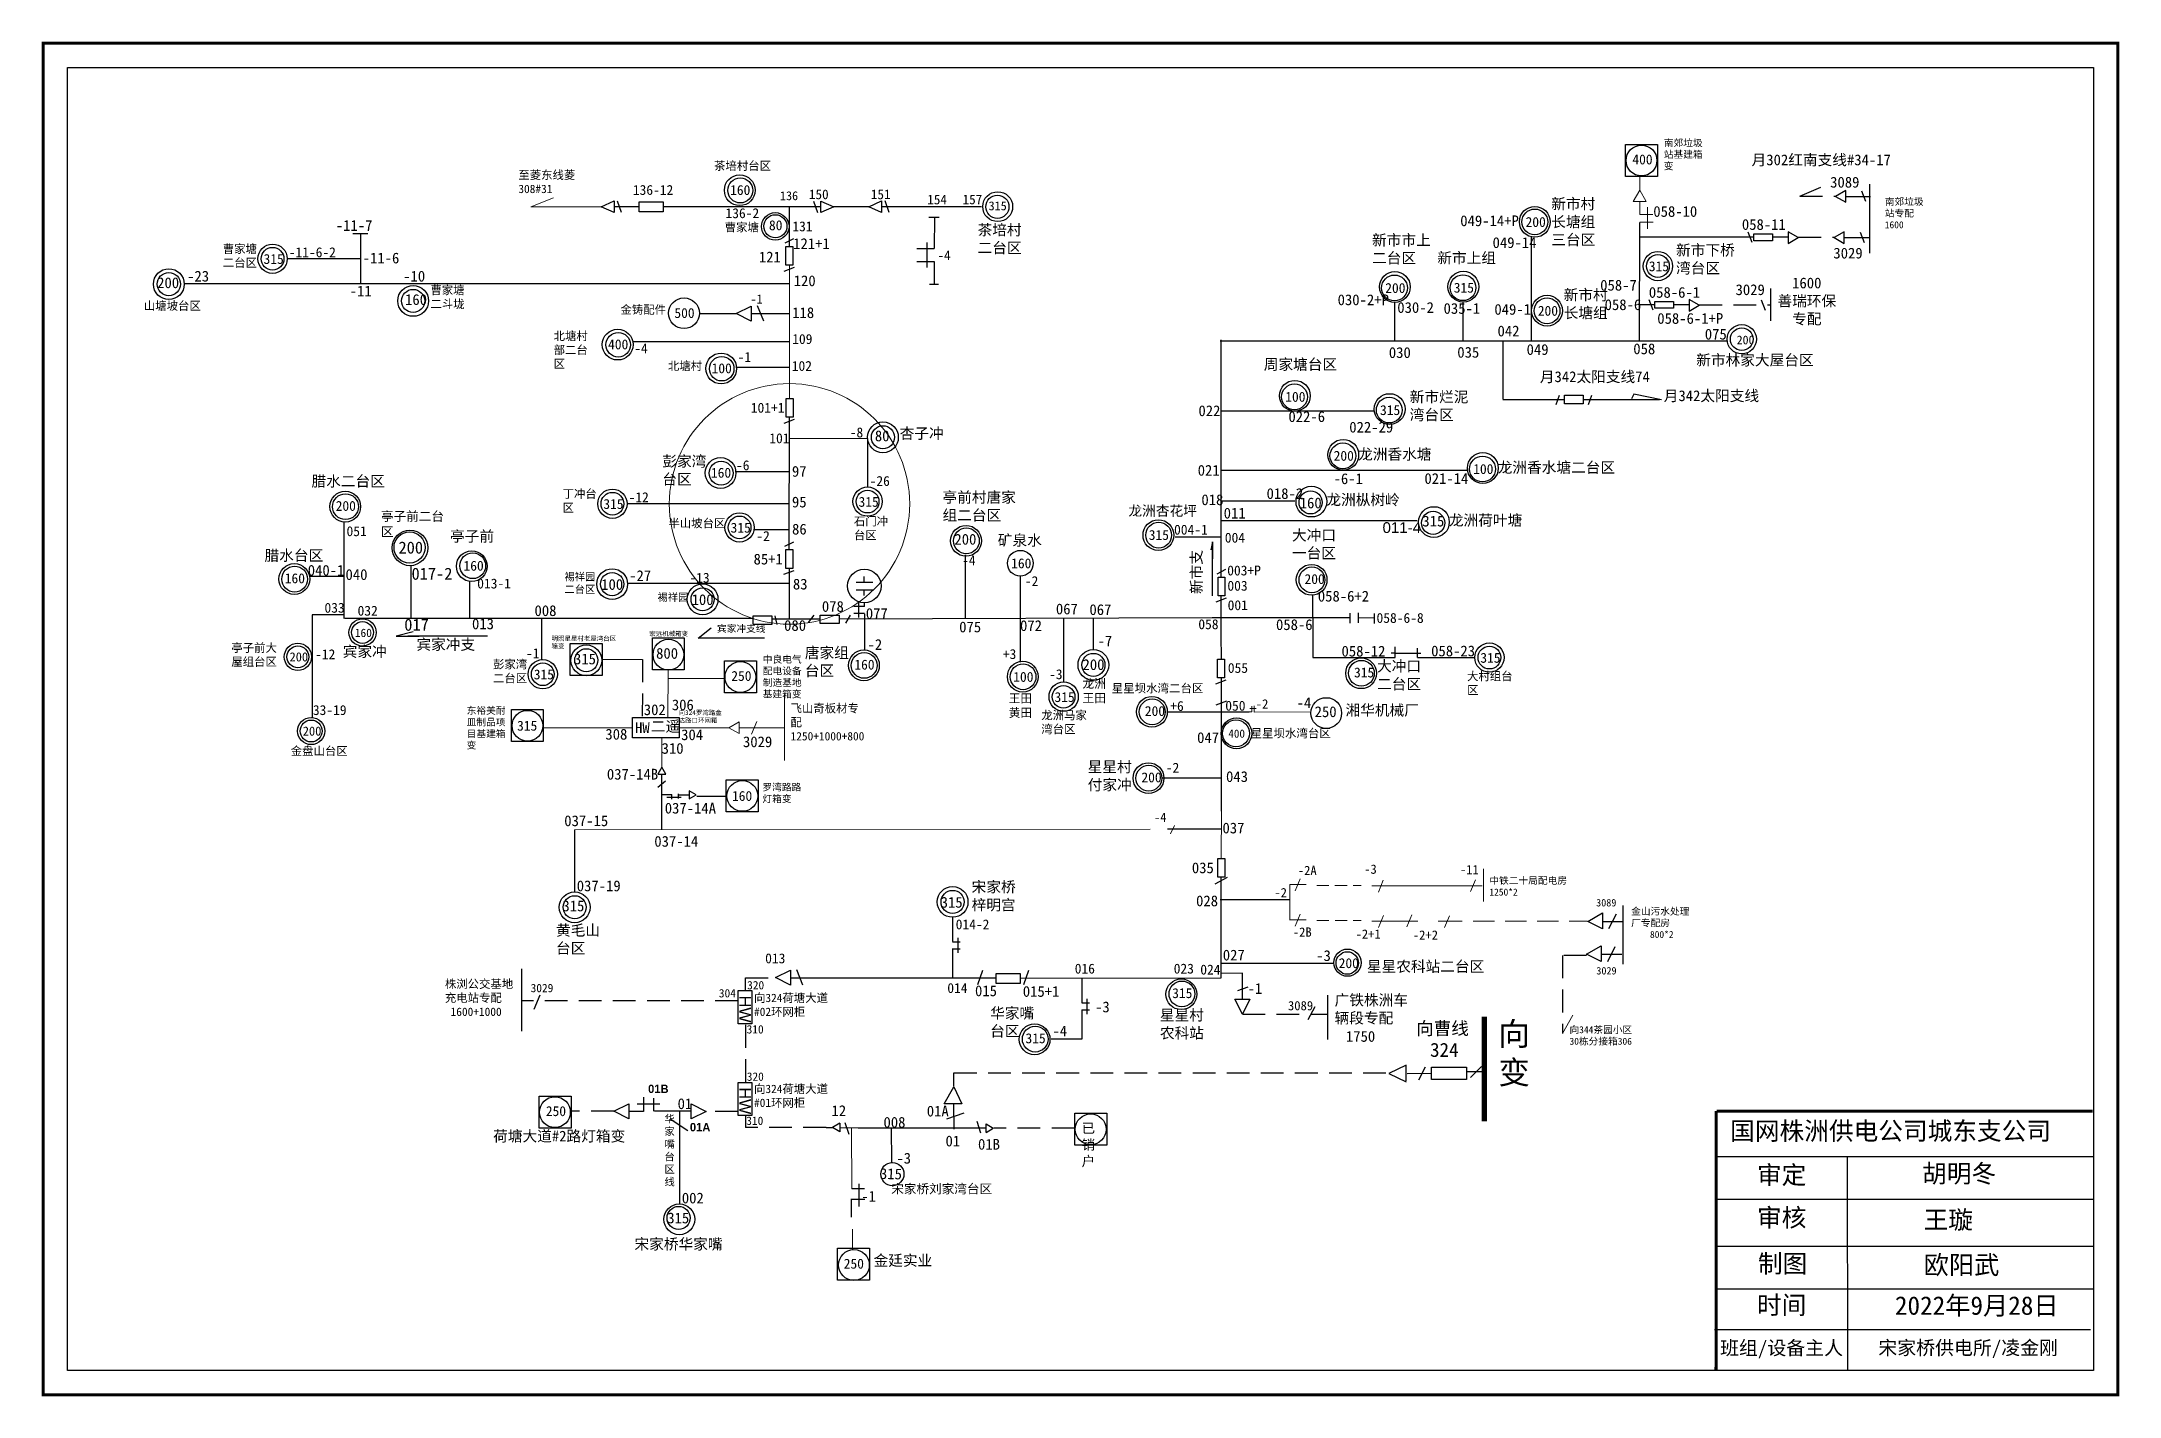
# Model space of a CAD drawing. Extents: x 472 to 922, y 33 to 326.
import ezdxf

# ---------------------------------------------------------------- set-up
doc = ezdxf.new("R2010")
doc.units = 0
doc.header["$LTSCALE"] = 0.774411
for name, pattern in [('ACAD_ISO02W100', [15, 12, -3]), ('DASHED2', [9.525, 6.35, -3.175]), ('HIDDEN', [0.375, 0.25, -0.125])]:
    doc.linetypes.add(name, pattern=pattern)
doc.layers.get('0').update_dxf_attribs({"linetype": 'CONTINUOUS'})
for name, color, linetype in [('0-RefEdit0', 7, 'CONTINUOUS'), ('Layer2', 1, 'CONTINUOUS'), ('MiniCADViewLayer', 7, 'CONTINUOUS')]:
    doc.layers.add(name, color=color, linetype=linetype)
doc.styles.add('SimSun_txtstyle_1.00_0_0', font='', dxfattribs={"height": 1})
doc.styles.add('SimSun_txtstyle_1.50_0_0', font='', dxfattribs={"height": 1.5})
doc.styles.add('SimSun_txtstyle_1.71_0_0', font='', dxfattribs={"height": 1.71})
doc.styles.add('SimSun_txtstyle_1.76_0_0', font='simsun.ttc', dxfattribs={"height": 1.759123})
doc.styles.add('SimSun_txtstyle_1.81_0_0', font='', dxfattribs={"height": 1.805017})
doc.styles.add('SimSun_txtstyle_1.89_0_0', font='', dxfattribs={"height": 1.887998})
doc.styles.add('SimSun_txtstyle_1.92_0_0', font='', dxfattribs={"height": 1.924066})
doc.styles.add('SimSun_txtstyle_2.00_0_0', font='simsun.ttc', dxfattribs={"height": 2})
doc.styles.add('SimSun_txtstyle_2.09_0_0', font='', dxfattribs={"height": 2.091376})
doc.styles.add('SimSun_txtstyle_2.14_0_0', font='', dxfattribs={"height": 2.141519})
doc.styles.add('SimSun_txtstyle_2.33_0_0', font='', dxfattribs={"height": 2.327738})
doc.styles.add('SimSun_txtstyle_2.60_0_0', font='', dxfattribs={"height": 2.6})
doc.styles.add('SimSun_txtstyle_200.00_0_0200', font='simsun.ttc', dxfattribs={"height": 200})
doc.styles.add('SimSun_txtstyle_3.91_0_0', font='', dxfattribs={"height": 3.914506})
doc.styles.add('SimSun_txtstyle_4.00_0_0', font='simsun.ttc', dxfattribs={"height": 4})
doc.styles.get("Standard").update_dxf_attribs({"font": '', "height": 2.5})
doc.styles.add('STYLE1', font='', dxfattribs={"height": 2.6})
doc.styles.add('仿宋_txtstyle_1.50_0_0', font='simsun.ttc', dxfattribs={"height": 1.5})
doc.styles.add('仿宋_txtstyle_2.00_0_0', font='simsun.ttc', dxfattribs={"height": 2})
doc.styles.add('仿宋_txtstyle_200.00_0_0200', font='simsun.ttc', dxfattribs={"height": 200})
doc.styles.add('字体', font='', dxfattribs={"height": 2.5})
doc.styles.add('宋体_txtstyle_3.00_0_0', font='SIMSUN.TTC', dxfattribs={"height": 3})
doc.styles.get('SimSun_txtstyle_1.00_0_0').set_extended_font_data('SimSun')
doc.styles.get('SimSun_txtstyle_1.50_0_0').set_extended_font_data('SimSun')
doc.styles.get('SimSun_txtstyle_1.71_0_0').set_extended_font_data('SimSun')
doc.styles.get('SimSun_txtstyle_1.81_0_0').set_extended_font_data('SimSun')
doc.styles.get('SimSun_txtstyle_1.89_0_0').set_extended_font_data('SimSun')
doc.styles.get('SimSun_txtstyle_1.92_0_0').set_extended_font_data('SimSun')
doc.styles.get('SimSun_txtstyle_2.09_0_0').set_extended_font_data('SimSun')
doc.styles.get('SimSun_txtstyle_2.14_0_0').set_extended_font_data('SimSun')
doc.styles.get('SimSun_txtstyle_2.33_0_0').set_extended_font_data('SimSun')
doc.styles.get('SimSun_txtstyle_2.60_0_0').set_extended_font_data('SimSun')
doc.styles.get('SimSun_txtstyle_3.91_0_0').set_extended_font_data('SimSun')
doc.styles.get('Standard').set_extended_font_data('SimSun')
doc.styles.get('STYLE1').set_extended_font_data('SimSun')
doc.styles.get('字体').set_extended_font_data('SimSun')

msp = doc.modelspace()

# ---------------------------------------------------------------- texts
at = {"linetype": 'Continuous'}
for s, p in [('200', (497.14, 272.58)), ('160', (550.77, 268.95)), ('80', (652.4, 239.48)), ('160', (744.3, 224.99)), ('315', (770.83, 221.06)), ('200', (669.6, 217.13)), ('100', (593.2, 207.36)), ('100', (612.76, 204.08)), ('315', (587.31, 191.26)), ('800', (605.07, 192.47)), ('200', (697.32, 190.04)), ('250', (747.53, 179.85)), ('315', (584.81, 137.87)), ('315', (666.63, 138.65)), ('01', (609.73, 95.11)), ('12', (643.02, 93.61)), ('008', (654.26, 91.09)), ('002', (610.64, 74.72)), ('315', (607.49, 70.41))]:
    msp.add_text(s, height=2.328, dxfattribs=at).set_placement(p)
at = {"linetype": 'HIDDEN', "style": '字体'}
for s, p in [('星星坝水湾二台区', (703.64, 185.16)), ('星星坝水湾台区', (733.68, 175.43))]:
    msp.add_text(s, height=1.816, dxfattribs=at).set_placement(p)
at = {"linetype": 'Continuous'}
msp.add_text('315', height=2.328, rotation=358.855, dxfattribs=at).set_placement((653.48, 80))
at = {"attachment_point": 1}
for s, insert, char_height, width, style in [('400', (816.26, 301.48), 2.142, 4.5044, 'SimSun_txtstyle_2.14_0_0'), ('至菱东线菱308#31', (575.28, 297.95), 1.805, 14.9552, 'SimSun_txtstyle_1.81_0_0'), ('茶培村台区', (617.62, 299.93), 1.805, 14.9552, '字体'), ('136-12', (600.05, 294.89), 2.142, 4.5044, 'SimSun_txtstyle_2.14_0_0'), ('136', (631.87, 293.52), 1.924, 4.047, 'SimSun_txtstyle_1.92_0_0'), ('150', (638.13, 293.91), 2.091, 13.4025, 'SimSun_txtstyle_2.09_0_0'), ('151', (651.53, 293.91), 2.091, 13.4025, 'SimSun_txtstyle_2.09_0_0'), ('154', (663.73, 292.79), 2.091, 13.4025, 'SimSun_txtstyle_2.09_0_0'), ('157', (671.37, 292.81), 2.091, 13.4025, 'SimSun_txtstyle_2.09_0_0'), ('-11-7', (535.8, 287.3), 2.328, 14.9172, 'SimSun_txtstyle_2.33_0_0'), ('曹家塘', (619.91, 286.64), 1.805, 14.9552, '字体'), ('131', (634.55, 287.01), 2.142, 15.2971, 'SimSun_txtstyle_2.14_0_0'), ('121+1', (634.73, 283.38), 2.328, 6.7127, 'SimSun_txtstyle_2.33_0_0'), ('茶培村二台区', (674.62, 286.35), 2.328, 11.0265, '字体'), ('新市市上二台区', (759.95, 284.14), 2.328, 15.2971, '字体'), ('曹家塘二台区', (511.35, 281.98), 1.805, 7.5309, '字体'), ('-11-6-2', (525.61, 281.41), 2.142, 4.5044, 'SimSun_txtstyle_2.14_0_0'), ('-11-6', (541.61, 280.26), 2.328, 14.9172, 'SimSun_txtstyle_2.33_0_0'), ('121', (627.31, 280.49), 2.328, 6.7127, 'SimSun_txtstyle_2.33_0_0'), ('-23', (503.63, 276.33), 2.328, 14.9172, 'SimSun_txtstyle_2.33_0_0'), ('-10', (550.37, 276.34), 2.328, 14.9172, 'SimSun_txtstyle_2.33_0_0'), ('120', (634.84, 275.34), 2.328, 7.2721, 'SimSun_txtstyle_2.33_0_0'), ('山塘坡台区', (494.28, 269.67), 1.805, 14.9552, '字体'), ('-11', (538.8, 273.12), 2.328, 14.9172, 'SimSun_txtstyle_2.33_0_0'), ('曹家塘\\P二斗垅', (556.26, 273.06), 1.805, 14.9552, '字体'), ('030-2+P', (752.5, 271.23), 2.328, 18.4601, 'SimSun_txtstyle_2.33_0_0'), ('金铸配件', (597.37, 268.83), 1.805, 14.9552, '字体'), ('118', (634.52, 268.45), 2.328, 7.2721, 'SimSun_txtstyle_2.33_0_0'), ('030-2', (765.41, 269.56), 2.328, 18.4601, 'SimSun_txtstyle_2.33_0_0'), ('北塘村部二台区', (582.91, 263.14), 1.805, 9.7722, '字体'), ('109', (634.52, 262.66), 2.142, 15.2971, 'SimSun_txtstyle_2.14_0_0'), ('北塘村', (607.64, 256.66), 1.805, 14.9552, '字体'), ('102', (634.42, 256.84), 2.142, 15.2971, 'SimSun_txtstyle_2.14_0_0'), ('周家塘台区', (736.52, 257.27), 2.328, 15.2971, '字体'), ('030', (763.58, 259.82), 2.328, 9.8826, 'SimSun_txtstyle_2.33_0_0'), ('101+1', (625.56, 247.8), 2.142, 15.2971, 'SimSun_txtstyle_2.14_0_0'), ('新市烂泥湾台区', (768.1, 250.25), 2.328, 14.4275, '字体'), ('022', (722.39, 247.24), 2.328, 9.8826, 'SimSun_txtstyle_2.33_0_0'), ('022-6', (741.86, 245.98), 2.328, 4.9918, 'SimSun_txtstyle_2.33_0_0'), ('022-29', (755.02, 243.7), 2.328, 4.9918, 'SimSun_txtstyle_2.33_0_0'), ('101', (629.56, 241.2), 2.142, 15.2971, 'SimSun_txtstyle_2.14_0_0'), ('-8', (646.96, 242.46), 2.142, 15.2971, 'SimSun_txtstyle_2.14_0_0'), ('杏子冲', (657.76, 242.35), 2.328, 15.2971, '字体'), ('彭家湾台区', (606.42, 236.32), 2.328, 9.9794, '字体'), ('-6', (622.36, 235.36), 2.142, 4.5044, 'SimSun_txtstyle_2.14_0_0'), ('97', (634.46, 234.14), 2.328, 6.7127, 'SimSun_txtstyle_2.33_0_0'), ('021', (722.23, 234.37), 2.328, 9.8826, 'SimSun_txtstyle_2.33_0_0'), ('龙洲香水塘', (756.93, 237.85), 2.328, 31.7736, '字体'), ('腊水二台区', (530.53, 232.03), 2.328, 17.0442, '字体'), ('丁冲台区', (584.85, 229.02), 1.805, 7.5309, '字体'), ('-26', (651.27, 231.97), 2.142, 15.2971, 'SimSun_txtstyle_2.14_0_0'), ('018-2', (737.13, 229.34), 2.328, 8.5774, 'SimSun_txtstyle_2.33_0_0'), ('-6-1', (751.63, 232.55), 2.328, 4.9918, 'SimSun_txtstyle_2.33_0_0'), ('021-14', (771.28, 232.59), 2.328, 4.9918, 'SimSun_txtstyle_2.33_0_0'), ('95', (634.46, 227.51), 2.328, 6.7127, 'SimSun_txtstyle_2.33_0_0'), ('亭前村唐家组二台区', (667.03, 228.54), 2.328, 16.6592, '字体'), ('龙洲杏花坪', (707.23, 225.55), 2.178, 15.2971, '字体'), ('018', (723.03, 228), 2.328, 8.5774, 'SimSun_txtstyle_2.33_0_0'), ('011', (727.85, 225.11), 2.328, 8.5774, 'SimSun_txtstyle_2.33_0_0'), ('龙洲枞树岭', (750.07, 228.01), 2.328, 22.5623, '字体'), ('051', (538.11, 221.11), 2.142, 15.2971, 'SimSun_txtstyle_2.14_0_0'), ('亭子前二台区', (545.55, 224.27), 2, 15.2971, '字体'), ('亭子前', (560.5, 220.11), 2.328, 15.2971, '字体'), ('半山坡台区', (607.75, 222.65), 1.805, 14.2477, '字体'), ('86', (634.48, 221.65), 2.328, 6.7127, 'SimSun_txtstyle_2.33_0_0'), ('石门冲台区', (647.87, 223.08), 1.805, 7.5309, '字体'), ('315', (711.64, 220.3), 2.142, 4.5044, 'SimSun_txtstyle_2.14_0_0'), ('004-1', (717.12, 221.44), 2.142, 4.5044, 'SimSun_txtstyle_2.14_0_0'), ('大冲口一台区', (742.62, 220.35), 2.328, 10.109, '字体'), ('{\\fArial|b0|i0|c0|p32;011-4', (762.22, 221.98), 2.3277, 8.5774, 'SimSun_txtstyle_2.33_0_0'), ('腊水台区', (520.37, 215.97), 2.328, 15.2971, '字体'), ('{\\C0;200}', (549.35, 217.8), 2.6, 1.2082, 'STYLE1'), ('-2', (626.76, 220.06), 2.142, 4.5044, 'SimSun_txtstyle_2.14_0_0'), ('矿泉水', (678.99, 219.25), 2.328, 11.6837, '字体'), ('004', (728.1, 219.71), 2.142, 15.2971, 'SimSun_txtstyle_2.14_0_0'), ('040-1', (529.72, 212.75), 2.328, 4.9918, 'SimSun_txtstyle_2.33_0_0'), ('{\\C256;040}', (537.89, 211.83), 2.3277, 4.9918, 'SimSun_txtstyle_2.33_0_0'), ('{\\C256;017-2}', (552.17, 212.15), 2.6, 3.6111, 'SimSun_txtstyle_2.60_0_0'), ('-27', (599.25, 211.59), 2.328, 9.5097, 'SimSun_txtstyle_2.33_0_0'), ('85+1', (626.16, 215.17), 2.328, 6.7127, 'SimSun_txtstyle_2.33_0_0'), ('003+P', (728.62, 212.62), 2.142, 4.5044, 'SimSun_txtstyle_2.14_0_0'), ('013-1', (566.38, 209.8), 2.142, 15.2971, 'SimSun_txtstyle_2.14_0_0'), ('裼祥园\\P二台区', (585.25, 211), 1.629, 22.5809, '字体'), ('裼祥园', (605.39, 206.58), 1.629, 22.5809, '字体'), ('-13', (612.29, 211.05), 2.142, 4.5044, 'SimSun_txtstyle_2.14_0_0'), ('83', (634.67, 209.77), 2.328, 6.7127, 'SimSun_txtstyle_2.33_0_0'), ('003', (728.66, 209.32), 2.142, 4.5044, 'SimSun_txtstyle_2.14_0_0'), ('\\pt4.65548;058-6+2', (748.22, 207.16), 2.3277, 9.5233, 'SimSun_txtstyle_2.33_0_0'), ('033', (533.34, 204.56), 2.142, 15.2971, 'SimSun_txtstyle_2.14_0_0'), ('032', (540.5, 203.92), 2.142, 15.2971, 'SimSun_txtstyle_2.14_0_0'), ('008', (578.77, 204.03), 2.328, 15.2971, 'SimSun_txtstyle_2.33_0_0'), ('078', (640.94, 204.94), 2.328, 6.7127, 'SimSun_txtstyle_2.33_0_0'), ('077', (650.44, 203.41), 2.328, 4.9918, 'SimSun_txtstyle_2.33_0_0'), ('067', (691.56, 204.4), 2.328, 4.9918, 'SimSun_txtstyle_2.33_0_0'), ('067', (698.81, 204.25), 2.328, 4.9918, 'SimSun_txtstyle_2.33_0_0'), ('001', (728.71, 205.11), 2.142, 4.5044, 'SimSun_txtstyle_2.14_0_0'), ('058-6-8', (760.92, 202.36), 2.142, 4.5044, 'SimSun_txtstyle_2.14_0_0'), ('013', (565.25, 201.17), 2.328, 15.2971, 'SimSun_txtstyle_2.33_0_0'), ('宏远机械箱变', (603.6, 198.39), 1, 15.0137, 'SimSun_txtstyle_1.00_0_0'), ('{\\C0;宾家冲支线}', (618.25, 199.73), 1.5, 11.8396, 'STYLE1'), ('080', (632.76, 200.82), 2.328, 15.2971, 'SimSun_txtstyle_2.33_0_0'), ('075', (670.64, 200.51), 2.328, 4.9918, 'SimSun_txtstyle_2.33_0_0'), ('072', (683.8, 200.79), 2.328, 4.9918, 'SimSun_txtstyle_2.33_0_0'), ('058', (722.37, 201), 2.142, 15.2971, 'SimSun_txtstyle_2.14_0_0'), ('058-6', (739.17, 201), 2.328, 4.9918, 'SimSun_txtstyle_2.33_0_0'), ('{\\fSimSun|b0|i0|c134|p2;亭子前大\\P屋组台区}', (513.19, 195.73), 1.805, 26.3139, '字体'), ('-12', (531.31, 194.51), 2.142, 15.2971, 'SimSun_txtstyle_2.14_0_0'), ('宾家冲', (537.28, 195.2), 2.328, 15.2971, '字体'), ('宾家冲支', (553.23, 196.72), 2.328, 15.2971, '字体'), ('明照星星村老屋湾台区箱变', (582.45, 197.36), 1, 15.0137, 'SimSun_txtstyle_1.00_0_0'), ('中良电气配电设备制造基地基建箱变', (628.15, 193.07), 1.5, 10.0781, 'SimSun_txtstyle_1.50_0_0'), ('唐家组台区', (637.25, 194.94), 2.328, 10.2461, '字体'), ('-2', (650.81, 196.7), 2.328, 4.9918, 'SimSun_txtstyle_2.33_0_0'), ('-7', (700.58, 197.48), 2.328, 8.018, 'SimSun_txtstyle_2.33_0_0'), ('058-12', (753.34, 195.27), 2.328, 14.1788, 'SimSun_txtstyle_2.33_0_0'), ('058-23', (772.73, 195.32), 2.328, 14.1788, 'SimSun_txtstyle_2.33_0_0'), ('彭家湾二台区', (569.8, 192.16), 1.805, 7.5309, '字体'), ('250', (621.34, 189.82), 2.142, 4.5044, 'SimSun_txtstyle_2.14_0_0'), ('-3', (690.08, 190.19), 2.142, 4.5044, 'SimSun_txtstyle_2.14_0_0'), ('055', (728.75, 191.55), 2.142, 15.2971, 'SimSun_txtstyle_2.14_0_0'), ('大冲口二台区', (761.03, 192.05), 2.328, 10.109, '字体'), ('王田黄田', (681.34, 184.83), 1.862, 5.905, '字体'), ('龙洲王田', (697.3, 188.01), 1.862, 5.905, '字体'), ('33-19', (530.83, 182.44), 2.142, 15.2971, 'SimSun_txtstyle_2.14_0_0'), ('东裕美耐皿制品项目基建箱变', (564.1, 182.02), 1.5, 10.0781, 'SimSun_txtstyle_1.50_0_0'), ('302', (602.41, 182.61), 2.328, 7.4586, 'SimSun_txtstyle_2.33_0_0'), ('306', (608.48, 183.66), 2.328, 7.4586, 'SimSun_txtstyle_2.33_0_0'), ('龙洲马家湾台区', (688.41, 181.16), 1.805, 10.2652, '字体'), ('050', (728.2, 183.38), 2.142, 15.2971, 'SimSun_txtstyle_2.14_0_0'), ('湘华机械厂', (754.2, 182.52), 2.328, 16.7819, '字体'), ('315', (575, 179.06), 2.142, 4.5044, 'SimSun_txtstyle_2.14_0_0'), ('308', (594.1, 177.31), 2.328, 7.4586, 'SimSun_txtstyle_2.33_0_0'), ('二遥', (603.94, 179.02), 2.328, 22.1062, 'SimSun_txtstyle_2.33_0_0'), ('304', (610.49, 177.2), 2.328, 7.4586, 'SimSun_txtstyle_2.33_0_0'), ('3029', (623.87, 175.68), 2.328, 7.4586, 'SimSun_txtstyle_2.33_0_0'), ('047', (722.1, 176.58), 2.328, 43.67, 'SimSun_txtstyle_2.33_0_0'), ('400', (728.86, 177.16), 1.759, 3.7, 'SimSun_txtstyle_1.76_0_0'), ('金盘山台区', (526.05, 173.42), 1.805, 26.3139, '字体'), ('037-14B', (594.43, 168.67), 2.328, 22.1062, 'SimSun_txtstyle_2.33_0_0'), ('星星村付家冲', (698.43, 170.27), 2.328, 11.1326, '字体'), ('-2', (715.33, 169.99), 2.142, 4.5044, 'SimSun_txtstyle_2.14_0_0'), ('043', (728.36, 168.15), 2.328, 43.67, 'SimSun_txtstyle_2.33_0_0'), ('罗湾路路灯箱变', (628.08, 165.45), 1.5, 10.0781, '字体'), ('037-15', (585.21, 158.6), 2.328, 22.1062, 'SimSun_txtstyle_2.33_0_0'), ('037-14A', (606.95, 161.33), 2.328, 22.1062, 'SimSun_txtstyle_2.33_0_0'), ('037-14', (604.69, 154.16), 2.328, 22.1062, 'SimSun_txtstyle_2.33_0_0'), ('037', (727.59, 157.04), 2.328, 5.0345, 'SimSun_txtstyle_2.33_0_0'), ('035', (720.97, 148.43), 2.328, 5.0345, 'SimSun_txtstyle_2.33_0_0'), ('037-19', (587.91, 144.53), 2.328, 22.1062, 'SimSun_txtstyle_2.33_0_0'), ('宋家桥\\P梓明宫', (673.33, 144.31), 2.328, 16.7819, '字体'), ('028', (721.88, 141.29), 2.328, 7.4586, 'SimSun_txtstyle_2.33_0_0'), ('黄毛山台区', (583.42, 134.94), 2.328, 10.0781, '字体'), ('014-2', (669.88, 136.11), 2.142, 4.5044, 'SimSun_txtstyle_2.14_0_0'), ('013', (628.67, 128.77), 2.142, 30.317, 'SimSun_txtstyle_2.14_0_0'), ('016', (695.63, 126.55), 2.142, 4.5044, 'SimSun_txtstyle_2.14_0_0'), ('023', (717.04, 126.55), 2.142, 4.5044, 'SimSun_txtstyle_2.14_0_0'), ('024', (722.79, 126.34), 2.142, 4.5044, 'SimSun_txtstyle_2.14_0_0'), ('027', (727.66, 129.57), 2.328, 7.4586, 'SimSun_txtstyle_2.33_0_0'), ('星星农科站二台区', (758.83, 127.11), 2.328, 27.4149, '字体'), ('3029', (577.93, 122.18), 1.805, 21.6783, '字体'), ('320', (624.77, 122.8), 1.805, 21.6783, '字体'), ('014', (668.07, 122.34), 2.142, 4.5044, 'SimSun_txtstyle_2.14_0_0'), ('015', (674.06, 121.84), 2.328, 30.6288, 'SimSun_txtstyle_2.33_0_0'), ('015+1', (684.4, 121.71), 2.328, 30.6288, 'SimSun_txtstyle_2.33_0_0'), ('304', (618.65, 121.06), 1.805, 21.6783, '字体'), ('华家嘴台区', (677.34, 117.03), 2.328, 11.3607, '字体'), ('星星村农科站', (714.05, 116.6), 2.328, 11.3607, '字体'), ('广铁株洲车辆段专配', (751.84, 119.85), 2.328, 17.6905, '字体'), ('310', (624.66, 113.26), 1.805, 21.6783, '字体'), ('{\\f\uffbfﾬￌﾣﾤ_GB2312|b1|i0|c134|p49;01B}', (603.34, 100.39), 1.805, 21.6783, 'SimSun_txtstyle_1.81_0_0'), ('320', (624.69, 103.03), 1.805, 21.6783, '字体'), ('{\\fSimSun|b0|i0|c134|p2;荷塘大道#2路灯箱变}', (569.83, 90.44), 2.3277, 29.972, '字体'), ('{\\f\uffbfﾬￌﾣﾤ_GB2312|b1|i0|c134|p49;01A}', (612.38, 92.11), 1.805, 21.6783, 'SimSun_txtstyle_1.81_0_0'), ('310', (624.58, 93.49), 1.805, 21.6783, '字体'), ('已销户', (697.12, 92.06), 2.142, 4.5044, 'SimSun_txtstyle_2.14_0_0'), ('{\\C7;宋家桥刘家湾台区}', (655.94, 78.87), 2, 22.8455, 'STYLE1'), ('{\\fSimSun|b0|i0|c134|p2;金廷实业}', (652.11, 63.55), 2.3277, 29.972, 'SimSun_txtstyle_2.33_0_0')]:
    msp.add_mtext(s, dxfattribs=dict(at, insert=insert, char_height=char_height, width=width, style=style))
at = {"color": 7, "attachment_point": 1}
for s, insert, char_height, width, style in [('南郊垃圾站基建箱变', (823.06, 304.73), 1.5, 10.0781, 'SimSun_txtstyle_1.50_0_0'), ('月302红南支线#34-17', (842.05, 301.48), 2.3277, 31.3358, '字体'), ('新市村长塘组三台区', (798.71, 291.98), 2.328, 12.0176, '字体'), ('南郊垃圾站专配\\P1600', (870.86, 292.03), 1.5, 10.0781, 'SimSun_txtstyle_1.50_0_0'), ('136-2', (620.09, 289.86), 2.142, 4.5044, 'SimSun_txtstyle_2.14_0_0'), ('049-14+P', (779.03, 288.31), 2.328, 18.4601, 'SimSun_txtstyle_2.33_0_0'), ('058-10', (820.79, 290.33), 2.328, 18.4601, 'SimSun_txtstyle_2.33_0_0'), ('049-14', (786.02, 283.59), 2.328, 18.4601, 'SimSun_txtstyle_2.33_0_0'), ('058-11', (839.95, 287.51), 2.328, 18.4601, 'SimSun_txtstyle_2.33_0_0'), ('新市上组', (774.06, 280.28), 2.328, 15.2971, '字体'), ('新市下桥\\P湾台区', (825.71, 281.97), 2.328, 19.9496, '字体'), ('058-7', (809.3, 274.38), 2.328, 18.4601, 'SimSun_txtstyle_2.33_0_0'), ('  1600\\P善瑞环保\\P  专配', (847.65, 274.87), 2.328, 31.3358, '字体'), ('新市村长塘组', (801.4, 272.3), 2.328, 12.0176, '字体'), ('058-6', (810.26, 270.17), 2.328, 18.4601, 'SimSun_txtstyle_2.33_0_0'), ('058-6-1', (819.82, 272.83), 2.328, 18.4601, 'SimSun_txtstyle_2.33_0_0'), ('035-1', (775.42, 269.36), 2.328, 18.4601, 'SimSun_txtstyle_2.33_0_0'), ('049-1', (786.41, 269.16), 2.328, 18.4601, 'SimSun_txtstyle_2.33_0_0'), ('058-6-1+P', (821.65, 267.2), 2.328, 18.4601, 'SimSun_txtstyle_2.33_0_0'), ('042', (787.09, 264.49), 2.328, 9.8826, 'SimSun_txtstyle_2.33_0_0'), ('075', (831.93, 263.8), 2.328, 4.9918, 'SimSun_txtstyle_2.33_0_0'), ('200', (838.82, 262.33), 1.888, 3.9711, 'SimSun_txtstyle_1.89_0_0'), ('035', (778.39, 259.88), 2.328, 9.8826, 'SimSun_txtstyle_2.33_0_0'), ('049', (793.38, 260.48), 2.328, 18.4601, 'SimSun_txtstyle_2.33_0_0'), ('058', (816.46, 260.63), 2.328, 18.4601, 'SimSun_txtstyle_2.33_0_0'), ('新市林家大屋台区', (830.07, 258.21), 2.328, 31.3358, 'SimSun_txtstyle_2.33_0_0'), ('月342太阳支线74', (796.24, 254.6), 2.328, 25.9782, '字体'), ('月342太阳支线', (823.05, 250.49), 2.328, 26.0513, '字体'), ('龙洲香水塘二台区', (787.12, 234.99), 2.328, 31.7736, '字体'), ('龙洲荷叶塘', (776.56, 223.58), 2.328, 22.5623, '字体')]:
    msp.add_mtext(s, dxfattribs=dict(at, insert=insert, char_height=char_height, width=width, style=style))
at = {"attachment_point": 1}
for s, insert, char_height, width in [('160', (621.09, 294.87), 2.142, 4.5044), ('315', (677, 291.33), 1.924, 4.047), ('80', (629.49, 287.25), 2.142, 4.5044), ('315', (520.16, 279.96), 2.142, 4.5044), ('-4', (665.95, 280.73), 2.091, 13.4025), ('-1', (625.46, 271.21), 1.967, 14.892), ('200', (762.8, 273.69), 2.142, 4.5044), ('500', (609.03, 268.28), 2.142, 4.5044), ('400', (594.69, 261.5), 2.142, 4.5044), ('-4', (600.34, 260.62), 2.142, 4.5044), ('100', (617.08, 256.33), 2.142, 4.5044), ('-1', (622.71, 258.77), 2.142, 4.5044), ('100', (741.17, 250.16), 2.142, 4.5044), ('315', (761.67, 247.29), 2.142, 4.5044), ('200', (751.64, 237.41), 2.142, 4.5044), ('160', (616.94, 233.75), 2.142, 4.5044), ('200', (535.76, 226.58), 2.142, 4.5044), ('315', (593.66, 227), 2.142, 4.5044), ('-12', (599.12, 228.45), 2.142, 4.5044), ('315', (648.87, 227.46), 2.142, 4.5044), ('315', (621.19, 221.87), 2.142, 4.5044), ('160', (563.41, 213.64), 2.142, 4.5044), ('-4', (671.27, 214.82), 2.142, 15.2971), ('160', (681.88, 214.17), 2.142, 4.5044), ('160', (524.75, 210.93), 2.142, 4.5044), ('-2', (684.84, 210.32), 2.142, 15.2971), ('200', (745.34, 210.76), 2.142, 4.5044), ('160', (539.9, 198.97), 1.81, 3.8063), ('-1', (576.92, 194.72), 2.142, 4.5044), ('+3', (680.08, 194.55), 2.142, 4.5044), ('315', (578.61, 190.15), 2.142, 4.5044), ('160', (647.96, 192.27), 2.142, 4.5044), ('100', (682.33, 189.62), 2.142, 4.5044), ('315', (756.05, 190.57), 2.142, 4.5044), ('315', (691.25, 185.25), 2.142, 4.5044), ('200', (710.8, 182.24), 2.142, 4.5044), ('+6', (716.3, 183.33), 2.142, 4.5044), ('-4', (743.63, 184.11), 2.328, 5.9669), ('HW', (600.52, 178.72), 2.328, 22.1062), ('310', (606.27, 174.25), 2.328, 7.4586), ('200', (710.06, 167.89), 2.142, 4.5044), ('160', (621.49, 163.88), 2.142, 4.5044), ('-3', (747.87, 129.45), 2.328, 5.9669), ('200', (752.73, 127.73), 2.142, 4.5044), ('-1', (733.03, 122.34), 2.328, 5.9669), ('-3', (700.04, 118.36), 2.328, 5.9669), ('315', (716.71, 121.25), 2.142, 4.5044), ('{\\H0.8592x;3089}', (741.76, 118.47), 2.3277, 5.9669), ('-4', (690.81, 113.16), 2.328, 5.9669), ('315', (684.98, 111.49), 2.142, 4.5044), ('1750', (754.3, 111.99), 2.328, 5.9669), ('250', (581.22, 95.74), 2.142, 4.5044), ('250', (645.66, 62.76), 2.142, 4.5044)]:
    msp.add_mtext(s, dxfattribs=dict(at, insert=insert, char_height=char_height, width=width))
at = {"color": 7, "attachment_point": 1}
for s, insert, char_height, width in [('3089', (859.04, 296.65), 2.328, 9.8826), ('3029', (859.74, 281.32), 2.328, 9.8826), ('315', (819.82, 278.38), 2.142, 4.5044), ('315', (777.62, 273.75), 2.142, 4.5044), ('3029', (838.58, 273.41), 2.328, 9.8826), ('200', (795.8, 268.76), 2.142, 4.5044), ('100', (781.83, 234.56), 2.142, 4.5044)]:
    msp.add_mtext(s, dxfattribs=dict(at, insert=insert, char_height=char_height, width=width))
at = {"color": 0, "char_height": 2.142, "width": 4.5044, "attachment_point": 1}
for s, insert in [('200', (793.16, 287.96)), ('315', (783.37, 193.74))]:
    msp.add_mtext(s, dxfattribs=dict(at, insert=insert))
at = {"insert": (720.78, 206.46), "char_height": 2.328, "width": 15.2971, "attachment_point": 1, "rotation": 90, "style": '字体'}
msp.add_mtext('新市支', dxfattribs=at)
at = {"insert": (550.6, 201.12), "char_height": 2.6, "attachment_point": 1, "style": 'SimSun_txtstyle_2.60_0_0'}
msp.add_mtext('{\\C0;017}', dxfattribs=at)
at = {"linetype": 'Continuous', "attachment_point": 1}
for s, insert, char_height, width in [('200', (525.78, 193.85), 1.967, 4.3406), ('200', (528.65, 177.81), 1.967, 4.3406), ('向曹线', (769.49, 113.95), 2.783, 43.5549), ('324', (772.49, 109.43), 3.025, 6.843)]:
    msp.add_mtext(s, dxfattribs=dict(at, insert=insert, char_height=char_height, width=width))
at = {"color": 0, "insert": (780.5, 189.6), "char_height": 1.805, "width": 10.2652, "attachment_point": 1, "style": '字体'}
msp.add_mtext('大村组台区', dxfattribs=at)
at = {"linetype": 'DASHED2', "attachment_point": 1}
for s, insert, char_height, width, style in [('向324罗湾路金达路口环网箱', (609.93, 181.32), 1, 9.3466, '字体'), ('飞山奇板材专配\\P 1250+1000+800', (634.16, 182.64), 1.805, 16.103, 'SimSun_txtstyle_1.81_0_0'), ('株浏公交基地充电站专配\\P 1600+1000', (559.39, 123.07), 1.805, 16.103, '字体'), ('向324荷塘大道#02环网柜', (626.26, 120.05), 1.805, 15.9712, '字体'), ('向324荷塘大道#01环网柜', (626.26, 100.38), 1.805, 15.9712, '字体')]:
    msp.add_mtext(s, dxfattribs=dict(at, insert=insert, char_height=char_height, width=width, style=style))
at = {"color": 7, "linetype": 'Continuous', "lineweight": 0, "ltscale": 0.23475, "insert": (734.8, 183.7), "char_height": 2, "attachment_point": 1, "style": 'SimSun_txtstyle_2.00_0_0'}
msp.add_mtext('-2', dxfattribs=at)
at = {"color": 7, "linetype": 'Continuous', "lineweight": 0, "ltscale": 0.354684, "insert": (712.77, 159.2), "char_height": 2, "attachment_point": 1, "style": 'SimSun_txtstyle_200.00_0_0200'}
msp.add_mtext('-4', dxfattribs=at)
at = {"color": 7, "linetype": 'DASHED2', "lineweight": 0, "ltscale": 0.938064, "char_height": 2, "attachment_point": 1}
for s, insert, style in [('-2A', (743.89, 147.7), '仿宋_txtstyle_2.00_0_0'), ('-3', (758.24, 147.98), '仿宋_txtstyle_2.00_0_0'), ('-11', (778.95, 147.88), '仿宋_txtstyle_200.00_0_0200'), ('-2', (738.82, 142.91), '仿宋_txtstyle_200.00_0_0200'), ('-2B', (742.81, 134.38), '仿宋_txtstyle_2.00_0_0'), ('-2+1', (756.38, 133.95), '仿宋_txtstyle_2.00_0_0'), ('-2+2', (768.77, 133.74), '仿宋_txtstyle_2.00_0_0')]:
    msp.add_mtext(s, dxfattribs=dict(at, insert=insert, style=style))
at = {"color": 7, "linetype": 'Continuous', "lineweight": 0, "ltscale": 0.709014, "insert": (785.33, 145.27), "char_height": 1.5, "attachment_point": 1, "style": '仿宋_txtstyle_1.50_0_0'}
msp.add_mtext('中铁二十局配电房^M^J1250*2', dxfattribs=at)
at = {"linetype": 'Continuous', "char_height": 2.5, "width": 4.8204, "attachment_point": 1, "rotation": 270}
for insert in [(625.59, 119.63), (625.59, 99.81)]:
    msp.add_mtext('{\\fArial|b0|i0|c0|p32;HW}', dxfattribs=dict(at, insert=insert))
at = {"linetype": 'Continuous', "attachment_point": 1}
for s, insert, char_height, width, style in [('{\\H0.7143x;向\\P变}', (787.27, 113.88), 7, 36.1441, '字体'), ('01A', (663.63, 95.84), 2.328, 12.5704, 'SimSun_txtstyle_2.33_0_0'), ('华家嘴台区线', (606.89, 93.81), 1.633, 1.5051, '字体'), ('-3', (657.06, 85.65), 2.328, 5.1021, 'SimSun_txtstyle_2.33_0_0'), ('01', (667.68, 89.38), 2.328, 12.5704, 'SimSun_txtstyle_2.33_0_0'), ('01B', (674.71, 88.67), 2.328, 12.5704, 'SimSun_txtstyle_2.33_0_0'), ('审定', (843.21, 82.84), 3.915, 30.6134, '字体'), ('胡明冬', (878.93, 83.14), 3.915, 30.6134, 'SimSun_txtstyle_3.91_0_0'), ('-1', (649.46, 77.43), 2.328, 5.1021, 'SimSun_txtstyle_2.33_0_0'), ('审核', (843.21, 73.62), 3.915, 30.6134, '字体'), ('{\\fSimSun|b0|i0|c134|p2;宋家桥华家嘴}', (600.4, 67.1), 2.3277, 19.7837, '字体'), ('制图', (843.42, 63.68), 3.915, 30.6134, '字体'), ('时间', (843.21, 54.7), 3.915, 30.6134, '字体')]:
    msp.add_mtext(s, dxfattribs=dict(at, insert=insert, char_height=char_height, width=width, style=style))
at = {"color": 2, "linetype": 'DASHED2', "lineweight": 0, "ltscale": 0.938064, "true_color": 0xffff00, "insert": (802.66, 113.02), "char_height": 1.5, "attachment_point": 1, "style": '仿宋_txtstyle_1.50_0_0'}
msp.add_mtext('向344茶园小区^M^J30栋分接箱306', dxfattribs=at)
at = {"color": 7, "linetype": 'Continuous', "insert": (837.41, 92.35), "char_height": 3.9145, "width": 107.0199, "attachment_point": 1, "style": 'SimSun_txtstyle_3.91_0_0'}
msp.add_mtext('国网株洲供电公司城东支公司', dxfattribs=at)
at = {"color": 7, "linetype": 'Continuous', "true_color": 0xffffff, "insert": (879.25, 73.15), "char_height": 3.915, "width": 43.1299, "attachment_point": 1, "style": '字体'}
msp.add_mtext('王璇', dxfattribs=at)
at = {"color": 7, "linetype": 'Continuous', "lineweight": 0, "ltscale": 0.647699, "char_height": 4, "attachment_point": 1, "style": 'SimSun_txtstyle_4.00_0_0'}
for s, insert in [('欧阳武', (879.28, 63.43)), ('2022年9月28日', (873.05, 54.64))]:
    msp.add_mtext(s, dxfattribs=dict(at, insert=insert))
at = {"color": 7, "linetype": 'Continuous', "lineweight": 0, "ltscale": 0.856941, "char_height": 3, "attachment_point": 1, "style": '宋体_txtstyle_3.00_0_0'}
for s, insert in [('班组/设备主人', (835.23, 44.98)), ('宋家桥供电所/凌金刚', (869.46, 45.01))]:
    msp.add_mtext(s, dxfattribs=dict(at, insert=insert))
at = {"layer": 'Layer2', "color": 0, "linetype": 'Continuous', "char_height": 1.61, "width": 22.3987, "attachment_point": 1, "style": 'SimSun_txtstyle_1.71_0_0'}
for s, insert in [(' 3089', (807.33, 140.53)), (' 3029', (807.37, 125.82))]:
    msp.add_mtext(s, dxfattribs=dict(at, insert=insert))
at = {"layer": 'Layer2', "color": 7, "linetype": 'Continuous', "insert": (815.99, 138.61), "char_height": 1.5, "width": 21.8513, "attachment_point": 1, "style": '仿宋_txtstyle_1.50_0_0'}
msp.add_mtext('金山污水处理^M^J厂专配房^M^J    800*2', dxfattribs=at)

# ---------------------------------------------------------------- linework, layer by layer
at = {"color": 7, "linetype": 'Continuous', "lineweight": 0, "ltscale": 0.704584}
msp.add_line((817.84, 293.73), (817.84, 296.63), dxfattribs=at)
at = {"color": 7, "linetype": 'DASHED2'}
for p, q in [((852.48, 292.46), (860.27, 292.46)), ((852.16, 283.57), (859.95, 283.57)), ((830.75, 268.96), (846.29, 268.96))]:
    msp.add_line(p, q, dxfattribs=at)
for p, q in [((852.49, 292.48), (857.03, 294.38)), ((862.49, 292.39), (867.8, 292.39)), ((633.97, 290.17), (606.59, 290.18)), ((633.95, 281.61), (633.95, 290.29)), ((664.06, 287.95), (666.3, 287.95)), ((862.17, 283.5), (867.48, 283.5)), ((541.13, 278.9), (525.33, 278.9)), ((633.93, 273.53), (503.14, 273.53)), ((633.99, 260.96), (599.99, 260.96)), ((727.32, 210.07), (727.32, 261.41)), ((633.95, 255.43), (622.3, 255.43)), ((633.88, 216.05), (633.91, 244.7)), ((650.8, 240.11), (650.8, 229.66)), ((633.8, 232.86), (622.15, 232.86)), ((633.93, 225.94), (598.83, 225.94)), ((727.37, 226.57), (743.22, 226.57)), ((633.88, 220.32), (626.4, 220.32)), ((727.32, 218.78), (717.35, 218.78)), ((552.04, 212.52), (552.04, 201.15)), ((633.94, 201.27), (633.94, 211.98)), ((671.93, 214.93), (671.93, 201.24)), ((564.8, 201.17), (564.8, 209.16)), ((633.74, 208.71), (598.96, 208.71)), ((683.87, 191.75), (683.87, 210.3)), ((727.32, 197.69), (727.32, 205.93)), ((580.26, 201.12), (580.26, 192.3)), ((614.21, 196.94), (617, 199.14)), ((640.53, 201.01), (630.18, 201.01)), ((725.33, 201.34), (644.66, 201.01)), ((693.19, 201.22), (693.19, 187.53)), ((699.68, 194.47), (699.68, 201.25)), ((755.09, 201.34), (725.33, 201.34)), ((628.49, 196.94), (614.21, 196.94)), ((606.26, 167.44), (606.26, 165.28)), ((727.13, 166.65), (714.45, 166.65)), ((605.42, 164.7), (607.09, 166.1)), ((606.26, 165.4), (606.27, 155.56)), ((606.28, 163.12), (608.48, 163.12)), ((607.41, 162.53), (610.48, 162.53)), ((608.41, 163.12), (608.41, 162.08)), ((609.85, 163.26), (609.85, 162.22)), ((609.85, 163.07), (612.29, 163.07)), ((613.91, 162.79), (620.15, 162.79)), ((587.42, 155.51), (587.42, 142.18)), ((669.18, 136.64), (669.18, 131.33)), ((669.18, 129.79), (669.18, 123.47)), ((727.37, 126.69), (751.64, 126.69)), ((575.94, 125.4), (575.94, 111.95)), ((697.15, 123.42), (697.15, 118.11)), ((731.88, 124.56), (731.88, 118.85)), ((579.89, 119.74), (578.64, 116.62)), ((697.15, 116.57), (697.15, 110.24)), ((697.15, 110.24), (690.5, 110.24))]:
    msp.add_line(p, q)
at = {"color": 7, "linetype": 'Continuous'}
for p, q in [((865.85, 293.59), (866.71, 291.35)), ((794.45, 261.1), (794.45, 283.63)), ((817.8, 261.34), (817.86, 286.76)), ((841.25, 284.76), (842.1, 282.51)), ((865.53, 284.7), (866.39, 282.46)), ((819.84, 270.14), (820.69, 267.9)), ((844.13, 270.09), (844.98, 267.85)), ((779.67, 261.11), (779.67, 269.51)), ((788.29, 248.59), (788.29, 261.19)), ((788.27, 248.54), (801.56, 248.54)), ((799.8, 247.45), (800.5, 249.47)), ((805.64, 248.54), (822.14, 248.54)), ((806.77, 247.45), (807.47, 249.47)), ((816.58, 249.67), (816.06, 248.64)), ((822.54, 248.46), (816.58, 249.67))]:
    msp.add_line(p, q, dxfattribs=at)
at = {"color": 7}
for p, q in [((867.64, 280.11), (867.64, 295.04)), ((842.55, 283.62), (817.81, 283.62)), ((849.87, 283.62), (846.55, 283.62)), ((846.24, 265.5), (846.24, 272.48)), ((821.14, 269.01), (817.83, 269.01)), ((828.46, 269.01), (825.15, 269.01))]:
    msp.add_line(p, q, dxfattribs=at)
at = {"linetype": 'Continuous', "lineweight": 0, "ltscale": 0.615821}
for p, q in [((577.99, 290.18), (582.86, 292.09)), ((593.21, 290.18), (577.99, 290.18))]:
    msp.add_line(p, q, dxfattribs=at)
at = {"linetype": 'ByBlock', "ltscale": 2}
for p, q in [((593.21, 290.18), (595.98, 291.44)), ((595.98, 288.92), (593.21, 290.18)), ((595.98, 291.44), (595.98, 288.92)), ((640.72, 291.41), (643.49, 290.16)), ((640.72, 288.9), (640.72, 291.41)), ((643.49, 290.16), (640.72, 288.9)), ((651.09, 290.19), (653.86, 291.45)), ((653.86, 288.93), (651.09, 290.19)), ((653.86, 291.45), (653.86, 288.93))]:
    msp.add_line(p, q, dxfattribs=at)
at = {"ltscale": 2}
for p, q in [((597.6, 288.93), (596.72, 291.41)), ((639.1, 291.41), (639.98, 288.92)), ((655.48, 288.94), (654.6, 291.43))]:
    msp.add_line(p, q, dxfattribs=at)
at = {"color": 7, "linetype": 'Continuous', "lineweight": 0, "ltscale": 0.4139}
msp.add_line((817.84, 288.48), (817.84, 291.32), dxfattribs=at)
at = {"color": 7, "linetype": 'Continuous', "lineweight": 0, "ltscale": 0.45966}
for p, q in [((817.84, 288.48), (820.7, 288.48)), ((817.88, 286.84), (820.75, 286.84))]:
    msp.add_line(p, q, dxfattribs=at)
at = {"color": 7, "linetype": 'Continuous', "lineweight": 0, "ltscale": 0.394084}
msp.add_line((819.51, 290.11), (819.51, 285.38), dxfattribs=at)
at = {"linetype": 'Continuous'}
for p, q in [((542.71, 284.33), (539.45, 284.33)), ((541.17, 273.62), (541.17, 284.28)), ((632.96, 282.36), (634.88, 283.32)), ((661.47, 281.17), (665.22, 281.17)), ((663.68, 277.07), (663.68, 282.43)), ((632.75, 276.28), (634.99, 277.13)), ((661.47, 278.33), (665.22, 278.33)), ((614.45, 267.08), (622.63, 267.08)), ((622.43, 267.11), (625.66, 268.71)), ((625.66, 265.45), (622.43, 267.11)), ((625.66, 268.71), (625.66, 265.45)), ((625.76, 267.08), (633.94, 267.08)), ((628.38, 265.46), (627.03, 268.74)), ((764.86, 261.05), (764.86, 269.45)), ((632.78, 243.42), (635.02, 244.27)), ((727.33, 246.07), (760.43, 246.07)), ((633.98, 240.13), (650.8, 240.11)), ((727.18, 233.21), (780.63, 233.21)), ((537.6, 201.16), (537.6, 221.96)), ((727.34, 222.35), (769.71, 222.35)), ((632.91, 216.8), (634.84, 217.76)), ((725.42, 217.69), (725.04, 216.02)), ((725.41, 217.71), (725.41, 215.61)), ((725.41, 214.08), (725.41, 217.71)), ((725.41, 217.14), (725.41, 215.23)), ((725.41, 206.04), (725.41, 216.76)), ((632.7, 210.72), (634.94, 211.57)), ((725.41, 215.23), (725.41, 214.08)), ((726.41, 210.85), (728.34, 211.81)), ((650.15, 203.75), (647.87, 203.75)), ((648.9, 201.39), (648.9, 204.64)), ((650.17, 203.76), (650.17, 204.58)), ((726.2, 204.77), (728.44, 205.62)), ((755.12, 202.35), (755.12, 200.19)), ((756.93, 202.37), (756.93, 200.21)), ((760.38, 202.27), (760.38, 200.11)), ((537.56, 201.96), (530.64, 201.96)), ((530.64, 201.96), (530.64, 179.83)), ((626.05, 201.15), (537.73, 201.15)), ((548.88, 197.4), (552.51, 198.36)), ((631.28, 199.86), (630.86, 201.75)), ((638.05, 200.31), (639.24, 201.89)), ((646.1, 200.18), (647.16, 201.89)), ((650.15, 202.23), (647.87, 202.23)), ((747.14, 201.33), (747.14, 192.74)), ((548.85, 197.37), (553.83, 197.37)), ((568.57, 197.37), (551.34, 197.37)), ((727.38, 192.39), (727.32, 197.69)), ((726.12, 187.07), (728.36, 187.92)), ((727.38, 171.93), (727.38, 188.33)), ((715.53, 180.96), (733.34, 180.96)), ((726.26, 182.5), (728.5, 183.35)), ((727.35, 159.53), (727.36, 171.99)), ((727.34, 155.64), (715.73, 155.6)), ((725.99, 143.83), (728.67, 145.24)), ((727.31, 123.46), (727.33, 145.12)), ((727.09, 140.4), (742.07, 140.4)), ((669.17, 131.29), (670.86, 131.29)), ((670.31, 132.15), (670.31, 128.86)), ((669.19, 129.78), (670.85, 129.78)), ((624.41, 120.74), (624.41, 123.49)), ((630.9, 123.55), (634.14, 125.15)), ((634.14, 121.89), (630.9, 123.55)), ((634.14, 125.15), (634.14, 121.89)), ((634.22, 123.47), (678.67, 123.47)), ((636.85, 121.9), (635.5, 125.19)), ((675.68, 125.1), (674.6, 121.98)), ((683.82, 123.42), (727.31, 123.46)), ((685.66, 125.1), (684.58, 121.98)), ((727.27, 124.56), (731.9, 124.51)), ((730.94, 120.72), (733.18, 121.57)), ((697.14, 118.07), (698.84, 118.07)), ((698.28, 118.93), (698.28, 115.64)), ((731.89, 115.64), (730.29, 118.87)), ((730.29, 118.87), (733.54, 118.87)), ((733.54, 118.87), (731.89, 115.64)), ((746.16, 114.48), (747.61, 117.28)), ((750.28, 119.71), (750.28, 110.14)), ((697.16, 116.55), (698.83, 116.55)), ((767.36, 104.62), (763.58, 102.82)), ((767.36, 101.21), (767.36, 104.62)), ((770.04, 101.46), (771.48, 104.26)), ((781.21, 101.96), (783.61, 104.35)), ((667.38, 96.27), (669.51, 99.9)), ((669.51, 99.9), (671.22, 96.27)), ((763.58, 102.82), (767.36, 101.03)), ((767.51, 102.83), (772.73, 102.84)), ((595.93, 94.64), (599.17, 96.24)), ((599.17, 92.98), (595.93, 94.64)), ((599.17, 96.24), (599.17, 92.98)), ((610.13, 94.72), (610.13, 74.68)), ((612.66, 92.99), (612.66, 96.25)), ((612.66, 96.25), (615.9, 94.59)), ((615.9, 94.59), (612.66, 92.99)), ((671.22, 96.27), (667.38, 96.27)), ((669.52, 90.78), (669.51, 96.08)), ((644.79, 92.04), (643.26, 91.1)), ((644.79, 90.16), (643.26, 91.1)), ((644.79, 92.04), (644.79, 90.16)), ((644.79, 91.1), (648.81, 91.09)), ((645.9, 92.2), (646.76, 89.68)), ((648.81, 91.09), (676.41, 91.09)), ((655.95, 91.11), (656.01, 83.61)), ((667.97, 92.97), (671.71, 94.29)), ((675.35, 89.88), (674.5, 92.4)), ((676.47, 90.04), (676.47, 91.92)), ((676.47, 91.92), (678, 90.98)), ((676.47, 90.04), (678, 90.98)), ((834.47, 84.87), (915.84, 84.87)), ((862.71, 84.86), (862.8, 38.6)), ((834.47, 75.61), (915.84, 75.61)), ((834.47, 65.49), (915.84, 65.49)), ((834.47, 56.22), (915.84, 56.22)), ((834.01, 47.47), (915.39, 47.47))]:
    msp.add_line(p, q, dxfattribs=at)
at = {"color": 7, "linetype": 'Continuous', "lineweight": 0, "ltscale": 0.437273}
msp.add_line((633.91, 248.75), (633.95, 277.56), dxfattribs=at)
at = {"linetype": 'Continuous', "lineweight": 0, "ltscale": 0.472228}
msp.add_line((756.93, 201.29), (760.34, 201.29), dxfattribs=at)
at = {"linetype": 'Continuous', "lineweight": 0, "ltscale": 0.382164}
msp.add_line((602.14, 192.32), (593.42, 192.32), dxfattribs=at)
at = {"linetype": 'DASHED2'}
for p, q in [((602.14, 192.32), (602.09, 179.7)), ((624.41, 123.49), (631.02, 123.49)), ((622.78, 118.51), (576.16, 118.51)), ((624.42, 113.29), (624.42, 100.89)), ((731.89, 115.64), (750.28, 115.64)), ((669.51, 100.02), (669.51, 102.95)), ((669.51, 102.94), (764.26, 102.94)), ((595.91, 94.64), (586.64, 94.64)), ((602.33, 94.59), (599.19, 94.59)), ((600.98, 96.23), (606.77, 96.23)), ((602.33, 97.67), (602.33, 94.59)), ((604.55, 94.68), (604.55, 97.45)), ((609.66, 94.68), (604.55, 94.68)), ((612.65, 94.68), (609.66, 94.68)), ((622.79, 94.59), (615.89, 94.59)), ((608.12, 92.97), (611.91, 90.47)), ((624.41, 93.62), (624.41, 91.1)), ((641.84, 91.1), (624.41, 91.1)), ((641.84, 91.1), (643.26, 91.1)), ((695.56, 90.97), (678.14, 90.97)), ((650.16, 77.87), (647.4, 77.87)), ((649.02, 74.06), (649.02, 79.85)), ((647.17, 75.65), (650.26, 75.65)), ((647.28, 75.68), (647.28, 71.72))]:
    msp.add_line(p, q, dxfattribs=at)
at = {"linetype": 'Continuous', "lineweight": 0, "ltscale": 0.450037}
for p, q in [((607.64, 179.76), (607.7, 189.92)), ((607.64, 188.18), (619.75, 188.18))]:
    msp.add_line(p, q, dxfattribs=at)
at = {"linetype": 'Continuous', "lineweight": 0, "ltscale": 0.422359}
for p, q in [((632.88, 184.61), (632.88, 170.5)), ((623.06, 177.56), (632.88, 177.56)), ((626.89, 178.91), (625.7, 176.17))]:
    msp.add_line(p, q, dxfattribs=at)
at = {"color": 7, "linetype": 'Continuous', "lineweight": 0, "ltscale": 0.260703}
for p, q in [((733.91, 180.96), (733.02, 180.96)), ((733.49, 181.7), (734.88, 181.7)), ((733.91, 180.96), (733.91, 182.24)), ((734.43, 180.95), (734.43, 182.31))]:
    msp.add_line(p, q, dxfattribs=at)
at = {"color": 7, "linetype": 'Continuous', "lineweight": 0, "ltscale": 0.044702}
msp.add_line((734.43, 180.95), (746.74, 180.96), dxfattribs=at)
at = {"linetype": 'Continuous', "lineweight": 0, "ltscale": 0.888395}
msp.add_line((599.95, 177.56), (580.69, 177.56), dxfattribs=at)
at = {"linetype": 'Continuous', "lineweight": 0, "ltscale": 0.57568}
msp.add_line((606.34, 169), (606.34, 175.35), dxfattribs=at)
at = {"linetype": 'Continuous', "lineweight": 0, "ltscale": 0.532051}
msp.add_line((610.07, 177.56), (620.83, 177.56), dxfattribs=at)
at = {"color": 7, "linetype": 'Continuous', "lineweight": 0, "ltscale": 0.446799}
for p, q in [((727.34, 149.36), (727.35, 159.53)), ((711.92, 155.63), (587.42, 155.51))]:
    msp.add_line(p, q, dxfattribs=at)
at = {"color": 7, "linetype": 'Continuous', "lineweight": 0, "ltscale": 0.076612}
msp.add_line((717.18, 156.41), (716.35, 154.58), dxfattribs=at)
at = {"color": 7, "linetype": 'Continuous', "lineweight": 0, "ltscale": 0.535892}
for p, q in [((744.37, 144.87), (743.3, 142.3)), ((762.38, 144.58), (761.31, 142)), ((782.29, 144.7), (781.22, 142.13)), ((742.17, 143.64), (742.17, 135.92)), ((742.17, 143.64), (745.66, 143.64)), ((742.18, 136.02), (745.66, 136.02)), ((744.37, 137.25), (743.3, 134.68)), ((762.39, 136.96), (761.32, 134.38)), ((768.56, 137.1), (767.48, 134.53)), ((776.7, 136.92), (775.63, 134.35))]:
    msp.add_line(p, q, dxfattribs=at)
at = {"color": 7, "linetype": 'Continuous', "lineweight": 0, "ltscale": 0.425408}
msp.add_line((784.06, 147.03), (784.06, 140.01), dxfattribs=at)
at = {"color": 7, "linetype": 'DASHED2', "lineweight": 0, "ltscale": 0.535892}
for p, q in [((747.97, 143.48), (757.61, 143.48)), ((747.98, 135.86), (757.62, 135.86))]:
    msp.add_line(p, q, dxfattribs=at)
at = {"color": 7, "linetype": 'Continuous', "lineweight": 0, "ltscale": 0.826994}
for p, q in [((759.91, 143.39), (783.76, 143.39)), ((759.92, 135.77), (769.83, 135.77)), ((774.23, 135.73), (779.41, 135.74))]:
    msp.add_line(p, q, dxfattribs=at)
at = {"color": 7, "linetype": 'DASHED2', "lineweight": 0, "ltscale": 0.938064}
for p, q in [((781.85, 135.74), (806.47, 135.74)), ((801.11, 111.43), (803.75, 116.11))]:
    msp.add_line(p, q, dxfattribs=at)
at = {"color": 0, "linetype": 'Continuous'}
for p, q in [((809.81, 135.69), (814.28, 135.69)), ((812.75, 137.26), (811.12, 134.05)), ((814.28, 126.41), (814.28, 139.09)), ((809.53, 128.6), (814, 128.6)), ((812.47, 130.16), (810.85, 126.96))]:
    msp.add_line(p, q, dxfattribs=at)
at = {"color": 0, "linetype": 'DASHED2'}
for p, q in [((806.36, 128.31), (801.11, 128.31)), ((801.11, 128.31), (801.11, 111.43))]:
    msp.add_line(p, q, dxfattribs=at)
at = {"linetype": 'ACAD_ISO02W100'}
msp.add_line((780.48, 103.27), (784.21, 103.26), dxfattribs=at)
at = {"linetype": 'Continuous', "lineweight": 0, "ltscale": 0.634862}
msp.add_line((647.35, 91.09), (647.38, 77.85), dxfattribs=at)
at = {"linetype": 'Continuous', "lineweight": 0, "ltscale": 0.182658}
msp.add_line((647.53, 69.12), (647.53, 64.81), dxfattribs=at)
at = {"linetype": 'Continuous', "const_width": 0.652}
msp.add_lwpolyline([(472.46, 325.56), (921.29, 325.56), (921.29, 33.32), (472.46, 33.32)], close=True, dxfattribs=at)
at = {"linetype": 'Continuous'}
for points in [[(477.74, 320.28), (916.02, 320.28), (916.02, 38.6), (477.74, 38.6)], [(814.79, 303.66), (821.72, 303.66), (821.72, 296.74), (814.79, 296.74)], [(601.39, 291.23), (606.57, 291.23), (606.57, 289.07), (601.39, 289.08)], [(633.17, 281.61), (634.67, 281.61), (634.67, 277.56), (633.17, 277.56)], [(633.21, 248.75), (634.7, 248.75), (634.7, 244.7), (633.21, 244.7)], [(633.13, 216.05), (634.62, 216.05), (634.62, 212), (633.13, 212)], [(726.63, 210.1), (728.12, 210.1), (728.12, 206.05), (726.63, 206.05)], [(626.04, 201.75), (630.13, 201.75), (630.13, 199.9), (626.04, 199.9)], [(640.56, 201.89), (644.65, 201.89), (644.65, 200.05), (640.56, 200.05)], [(586.5, 195.78), (593.42, 195.78), (593.42, 188.85), (586.5, 188.85)], [(604.26, 196.98), (611.18, 196.98), (611.18, 190.06), (604.26, 190.06)], [(619.88, 192), (626.8, 192), (626.8, 185.08), (619.88, 185.08)], [(726.54, 192.4), (728.04, 192.4), (728.04, 188.35), (726.54, 188.35)], [(573.76, 174.55), (573.76, 181.48), (580.68, 181.48), (580.68, 174.55)], [(620.25, 159.37), (620.25, 166.3), (627.17, 166.3), (627.17, 159.37)], [(726.58, 149.27), (728.07, 149.27), (728.07, 145.22), (726.58, 145.22)], [(678.64, 124.39), (683.81, 124.39), (683.81, 122.23), (678.64, 122.24)], [(625.8, 120.71), (625.8, 113.54), (622.82, 113.54), (622.82, 120.71)], [(780.35, 101.49), (772.78, 101.49), (772.78, 104.17), (780.35, 104.17)], [(625.8, 100.89), (625.8, 93.72), (622.82, 93.72), (622.82, 100.89)], [(579.76, 97.92), (586.68, 97.92), (586.68, 91), (579.76, 91)], [(695.66, 94.24), (702.58, 94.24), (702.58, 87.32), (695.66, 87.32)], [(644.32, 58.1), (644.32, 65.03), (651.24, 65.03), (651.24, 58.1)]]:
    msp.add_lwpolyline(points, close=True, dxfattribs=at)
at = {"color": 7, "linetype": 'Continuous', "lineweight": 0, "ltscale": 0.575147}
msp.add_lwpolyline([(817.84, 293.73), (816.45, 291.32), (819.23, 291.32)], close=True, dxfattribs=at)
at = {"color": 7}
for points in [[(860.23, 292.41), (862.42, 291.15), (862.42, 293.68)], [(852.14, 283.5), (849.95, 284.76), (849.95, 282.24)], [(859.91, 283.52), (862.1, 282.26), (862.1, 284.79)], [(830.74, 268.89), (828.55, 270.15), (828.55, 267.63)]]:
    msp.add_lwpolyline(points, close=True, dxfattribs=at)
at = {"color": 7, "linetype": 'Continuous'}
for points in [[(846.58, 284.33), (846.58, 282.83), (842.53, 282.83), (842.53, 284.33)], [(825.18, 269.72), (825.18, 268.22), (821.12, 268.22), (821.12, 269.72)], [(801.55, 249.45), (805.64, 249.45), (805.64, 247.6), (801.55, 247.6)]]:
    msp.add_lwpolyline(points, close=True, dxfattribs=at)
for points in [[(599.95, 179.76), (610.07, 179.76), (610.07, 175.35), (599.95, 175.35)], [(607.21, 167.52), (606.34, 169), (605.48, 167.5)], [(613.74, 163.03), (612.25, 163.89), (612.25, 162.17)]]:
    msp.add_lwpolyline(points, close=True)
at = {"linetype": 'Continuous', "lineweight": 0, "ltscale": 0.532051}
msp.add_lwpolyline([(620.83, 177.56), (623.06, 176.27), (623.06, 178.85)], close=True, dxfattribs=at)
at = {"linetype": 'Continuous'}
for points, const_width in [([(784.24, 92.46), (784.24, 115.08)], 1.21), ([(834.42, 94.67), (834.35, 38.6)], 0.652), ([(834.47, 94.67), (915.84, 94.67)], 0.652)]:
    msp.add_lwpolyline(points, dxfattribs=dict(at, const_width=const_width))
at = {"color": 0, "linetype": 'Continuous'}
for centre in [(818.23, 300.17), (795.15, 286.91)]:
    msp.add_circle(centre, 3.33, dxfattribs=at)
at = {"linetype": 'Continuous'}
for centre, radius in [((623.17, 293.75), 3.33), ((623.28, 293.7), 2.7), ((630.88, 285.95), 2.5), ((499.67, 273.45), 3.33), ((499.67, 273.45), 2.5), ((764.88, 272.84), 3.33), ((552.52, 269.82), 3.33), ((552.52, 269.82), 2.5), ((611.11, 267.16), 3.33), ((596.77, 260.38), 3.33), ((596.88, 260.34), 2.65), ((619.16, 255.21), 3.33), ((619.27, 255.16), 2.65), ((743.25, 249.31), 3.33), ((763.75, 246.44), 3.33), ((654.14, 240.34), 3.33), ((654.14, 240.34), 2.5), ((753.72, 236.56), 3.33), ((619.02, 232.63), 3.33), ((619.13, 232.58), 2.59), ((746.83, 226.44), 3.33), ((537.83, 225.35), 3.33), ((746.66, 226.27), 2.5), ((773.33, 222.01), 3.33), ((672.12, 217.96), 3.33), ((713.73, 219.19), 3.33), ((773.16, 221.84), 2.5), ((565.2, 212.47), 3.33), ((526.82, 209.69), 3.33), ((595.57, 208.6), 3.33), ((746.87, 209.53), 3.33), ((595.57, 208.6), 2.5), ((615.13, 205.31), 3.33), ((615.13, 205.31), 2.5), ((541.57, 198.15), 2.94), ((527.59, 192.88), 2.94), ((589.98, 192.13), 3.33), ((589.98, 192.13), 2.5), ((607.74, 193.34), 3.33), ((650.03, 191.04), 3.33), ((699.67, 191.13), 3.33), ((699.67, 191.13), 2.5), ((623.31, 188.51), 3.33), ((684.39, 188.58), 3.33), ((757.58, 189.33), 3.33), ((712.33, 181), 3.33), ((577.25, 177.98), 3.33), ((750.04, 180.72), 3.33), ((530.46, 176.84), 2.94), ((730.62, 176.34), 3.33), ((711.59, 166.66), 3.33), ((623.74, 162.81), 3.33), ((587.46, 138.74), 3.33), ((587.46, 138.74), 2.5), ((669.21, 139.9), 3.33), ((669.21, 139.9), 2.5), ((718.68, 119.94), 3.33), ((686.95, 110.18), 3.33), ((583.19, 94.44), 3.33), ((699.09, 90.75), 3.33), ((656.18, 81.05), 2.5), ((610.1, 71.28), 3.33), ((609.94, 71.57), 2.5), ((647.87, 61.4), 3.33)]:
    msp.add_circle(centre, radius, dxfattribs=at)
for centre, radius in [((678.97, 290.2), 3.23), ((678.9, 290.18), 2.51), ((630.85, 285.92), 2.98), ((522.11, 278.94), 3.17), ((522.11, 278.94), 2.46), ((764.8, 272.62), 2.79), ((743.17, 249.09), 2.79), ((763.67, 246.22), 2.79), ((753.64, 236.34), 2.79), ((650.83, 226.44), 3.17), ((537.89, 225.34), 2.79), ((595.62, 225.98), 3.17), ((595.62, 225.98), 2.46), ((650.83, 226.44), 2.46), ((551.83, 216.43), 3.85), ((623.14, 220.85), 3.17), ((623.14, 220.85), 2.46), ((672.19, 217.95), 2.79), ((713.79, 219.18), 2.79), ((551.75, 216.53), 3.37), ((683.87, 213.1), 2.79), ((526.89, 209.68), 2.79), ((565.41, 212.57), 2.79), ((650.12, 208.2), 3.63), ((746.94, 209.52), 2.79), ((541.57, 198.15), 2.36), ((527.59, 192.88), 2.36), ((650.09, 191.03), 2.79), ((580.56, 189.12), 3.17), ((580.56, 189.12), 2.46), ((684.45, 188.57), 2.79), ((757.64, 189.32), 2.79), ((693.24, 184.27), 3.17), ((693.21, 184.23), 2.46), ((712.39, 180.99), 2.79), ((530.46, 176.84), 2.36), ((730.51, 176.34), 2.91), ((711.66, 166.65), 2.79), ((754.65, 126.76), 2.95), ((754.59, 126.69), 2.43), ((718.82, 120), 2.79), ((687.09, 110.24), 2.79)]:
    msp.add_circle(centre, radius)
at = {"color": 0}
for centre, radius in [((795.15, 286.89), 2.79), ((785.33, 192.72), 3.17), ((785.33, 192.72), 2.46)]:
    msp.add_circle(centre, radius, dxfattribs=at)
at = {"color": 7}
for centre, radius in [((821.78, 277.36), 3.17), ((821.78, 277.36), 2.46), ((779.62, 272.68), 2.79), ((797.8, 267.69), 2.79), ((839.92, 261.55), 3.17), ((839.92, 261.55), 2.46), ((783.83, 233.48), 2.79)]:
    msp.add_circle(centre, radius, dxfattribs=at)
at = {"color": 7, "linetype": 'Continuous'}
for centre in [(779.7, 272.9), (797.8, 267.71), (783.91, 233.7)]:
    msp.add_circle(centre, 3.33, dxfattribs=at)
at = {"color": 12, "linetype": 'Continuous', "lineweight": 0, "ltscale": 1.687852, "true_color": 0xc00000}
msp.add_circle((633.93, 225.94), 26, dxfattribs=at)
at = {"layer": '0-RefEdit0', "linetype": 'ByBlock', "ltscale": 2}
for p, q in [((601.39, 290.15), (595.98, 290.16)), ((640.72, 290.17), (634.02, 290.17)), ((651.12, 290.17), (643.46, 290.17)), ((675.46, 290.17), (653.86, 290.17)), ((665.3, 287.95), (665.22, 281.17)), ((665.22, 278.33), (665.22, 273.41)), ((664.18, 273.44), (666.19, 273.44)), ((727.06, 261.17), (836.79, 261.17))]:
    msp.add_line(p, q, dxfattribs=at)
at = {"layer": '0-RefEdit0', "ltscale": 2}
for p, q in [((537.49, 210.21), (530.15, 210.21)), ((648.32, 209.02), (651.94, 209.02)), ((648.33, 207.36), (651.97, 207.36)), ((650.04, 210.22), (650.04, 209.02)), ((650.04, 207.32), (650.04, 206.11)), ((747.1, 206.31), (747.08, 201.22)), ((650.15, 202.18), (650.13, 194.46))]:
    msp.add_line(p, q, dxfattribs=at)
at = {"layer": '0-RefEdit0', "color": 0, "ltscale": 2}
for p, q in [((806.62, 135.69), (809.81, 137.5)), ((809.81, 134.1), (806.62, 135.69)), ((809.81, 137.5), (809.81, 134.1)), ((806.34, 128.6), (809.53, 130.4)), ((809.53, 130.4), (809.53, 127)), ((809.53, 127), (806.34, 128.6))]:
    msp.add_line(p, q, dxfattribs=at)
at = {"layer": 'MiniCADViewLayer'}
for p, q in [((764.95, 193.7), (764.05, 193.7)), ((764.95, 192.74), (764.95, 195.07)), ((764.95, 193.7), (770.48, 193.7)), ((769.81, 192.74), (769.81, 194.73)), ((747.14, 192.74), (764.95, 192.74)), ((769.81, 192.74), (782.16, 192.72))]:
    msp.add_line(p, q, dxfattribs=at)

msp.set_redraw_order([(e.dxf.handle, doc.entitydb.next_handle()) for e in msp.query("TEXT MTEXT ATTDEF DIMENSION ARC_DIMENSION")])  # texts and dimensions are drawn at this point

doc.saveas('drawing.dxf')
